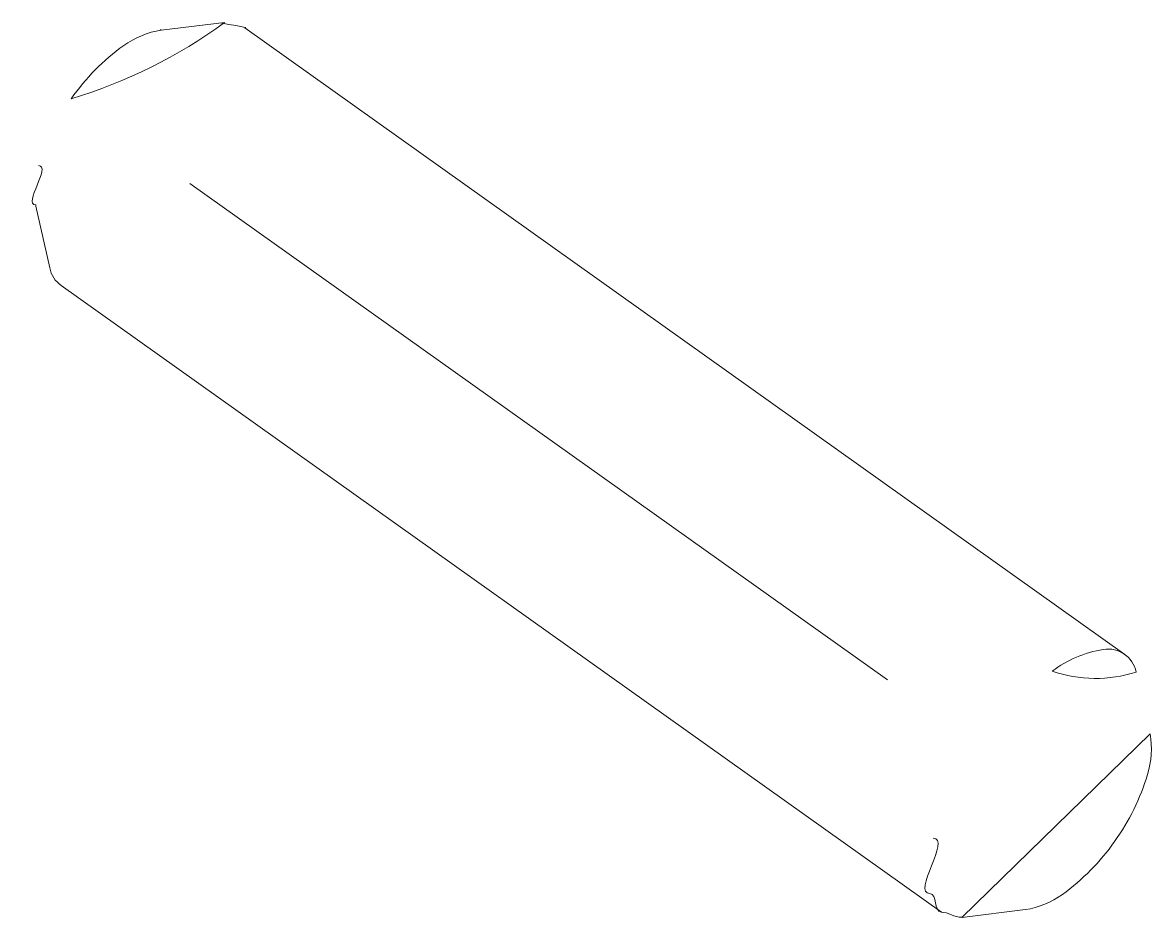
# Model space of a CAD drawing. Header units: metres. Extents: x -30.9 to 24.7, y -10.3 to 6.8.
# Drawn here: x 7.9418 to 7.9962, y 2.1323 to 2.1754 of the extents above; entities that cross this region are included whole.
import ezdxf

# ---------------------------------------------------------------- set-up
doc = ezdxf.new("R2010")
doc.units = ezdxf.units.M
doc.header["$MEASUREMENT"] = 0
doc.layers.add('PDF_Working_Num_Penna__7_Num_Penna__7', color=7, linetype='Continuous', lineweight=18)

msp = doc.modelspace()

# ---------------------------------------------------------------- linework, layer by layer
at = {"layer": 'PDF_Working_Num_Penna__7_Num_Penna__7', "color": 7, "linetype": 'Continuous', "lineweight": 18, "flags": 128}
for points in [[(7.95156, 2.17539), (7.9485, 2.175031, 0.111595), (7.946697, 2.174284, 0.085377), (7.94417, 2.17172, 0.083231)], [(7.995484, 2.14411, 0.397031), (7.993896, 2.145201, 0.118351), (7.991433, 2.144154, 0.16204)], [(7.987084, 2.132292), (7.990143, 2.132665, 0.116672), (7.991924, 2.133397, 0.082255), (7.99444, 2.135949, 0.08427), (7.996026, 2.139172, 0.122515), (7.996149, 2.14113)]]:
    msp.add_lwpolyline(points, format="xyb", close=True, dxfattribs=at)
for points in [[(7.994935, 2.144956), (7.952527, 2.175137)], [(7.983502, 2.143727), (7.94989, 2.167645)]]:
    msp.add_lwpolyline(points, dxfattribs=at)
msp.add_lwpolyline([(7.986093, 2.132545), (7.943688, 2.162733, -0.208592), (7.943138, 2.163571), (7.942468, 2.166553)], format="xyb", dxfattribs=at)
at = {"layer": 'PDF_Working_Num_Penna__7_Num_Penna__7', "color": 7, "linetype": 'Continuous', "lineweight": 18}
for points in [[(7.952528, 2.175139), (7.952897, 2.175139), (7.951095, 2.175378), (7.951477, 2.175378)], [(7.948501, 2.175034), (7.948514, 2.175034), (7.948453, 2.175034), (7.948453, 2.175034)], [(7.942589, 2.1685), (7.943228, 2.1685), (7.941824, 2.166611), (7.942458, 2.166611)], [(7.942455, 2.166612), (7.942479, 2.166612), (7.94244, 2.166552), (7.942467, 2.166552)], [(7.985696, 2.136111), (7.986598, 2.136111), (7.984632, 2.13344), (7.985541, 2.13344)], [(7.985538, 2.133438), (7.985894, 2.133438), (7.985729, 2.132547), (7.986094, 2.132547)], [(7.986094, 2.132547), (7.986427, 2.132547), (7.98672, 2.132296), (7.987086, 2.132296)]]:
    msp.add_open_spline(points, degree=3, dxfattribs=at)

doc.saveas('drawing.dxf')
